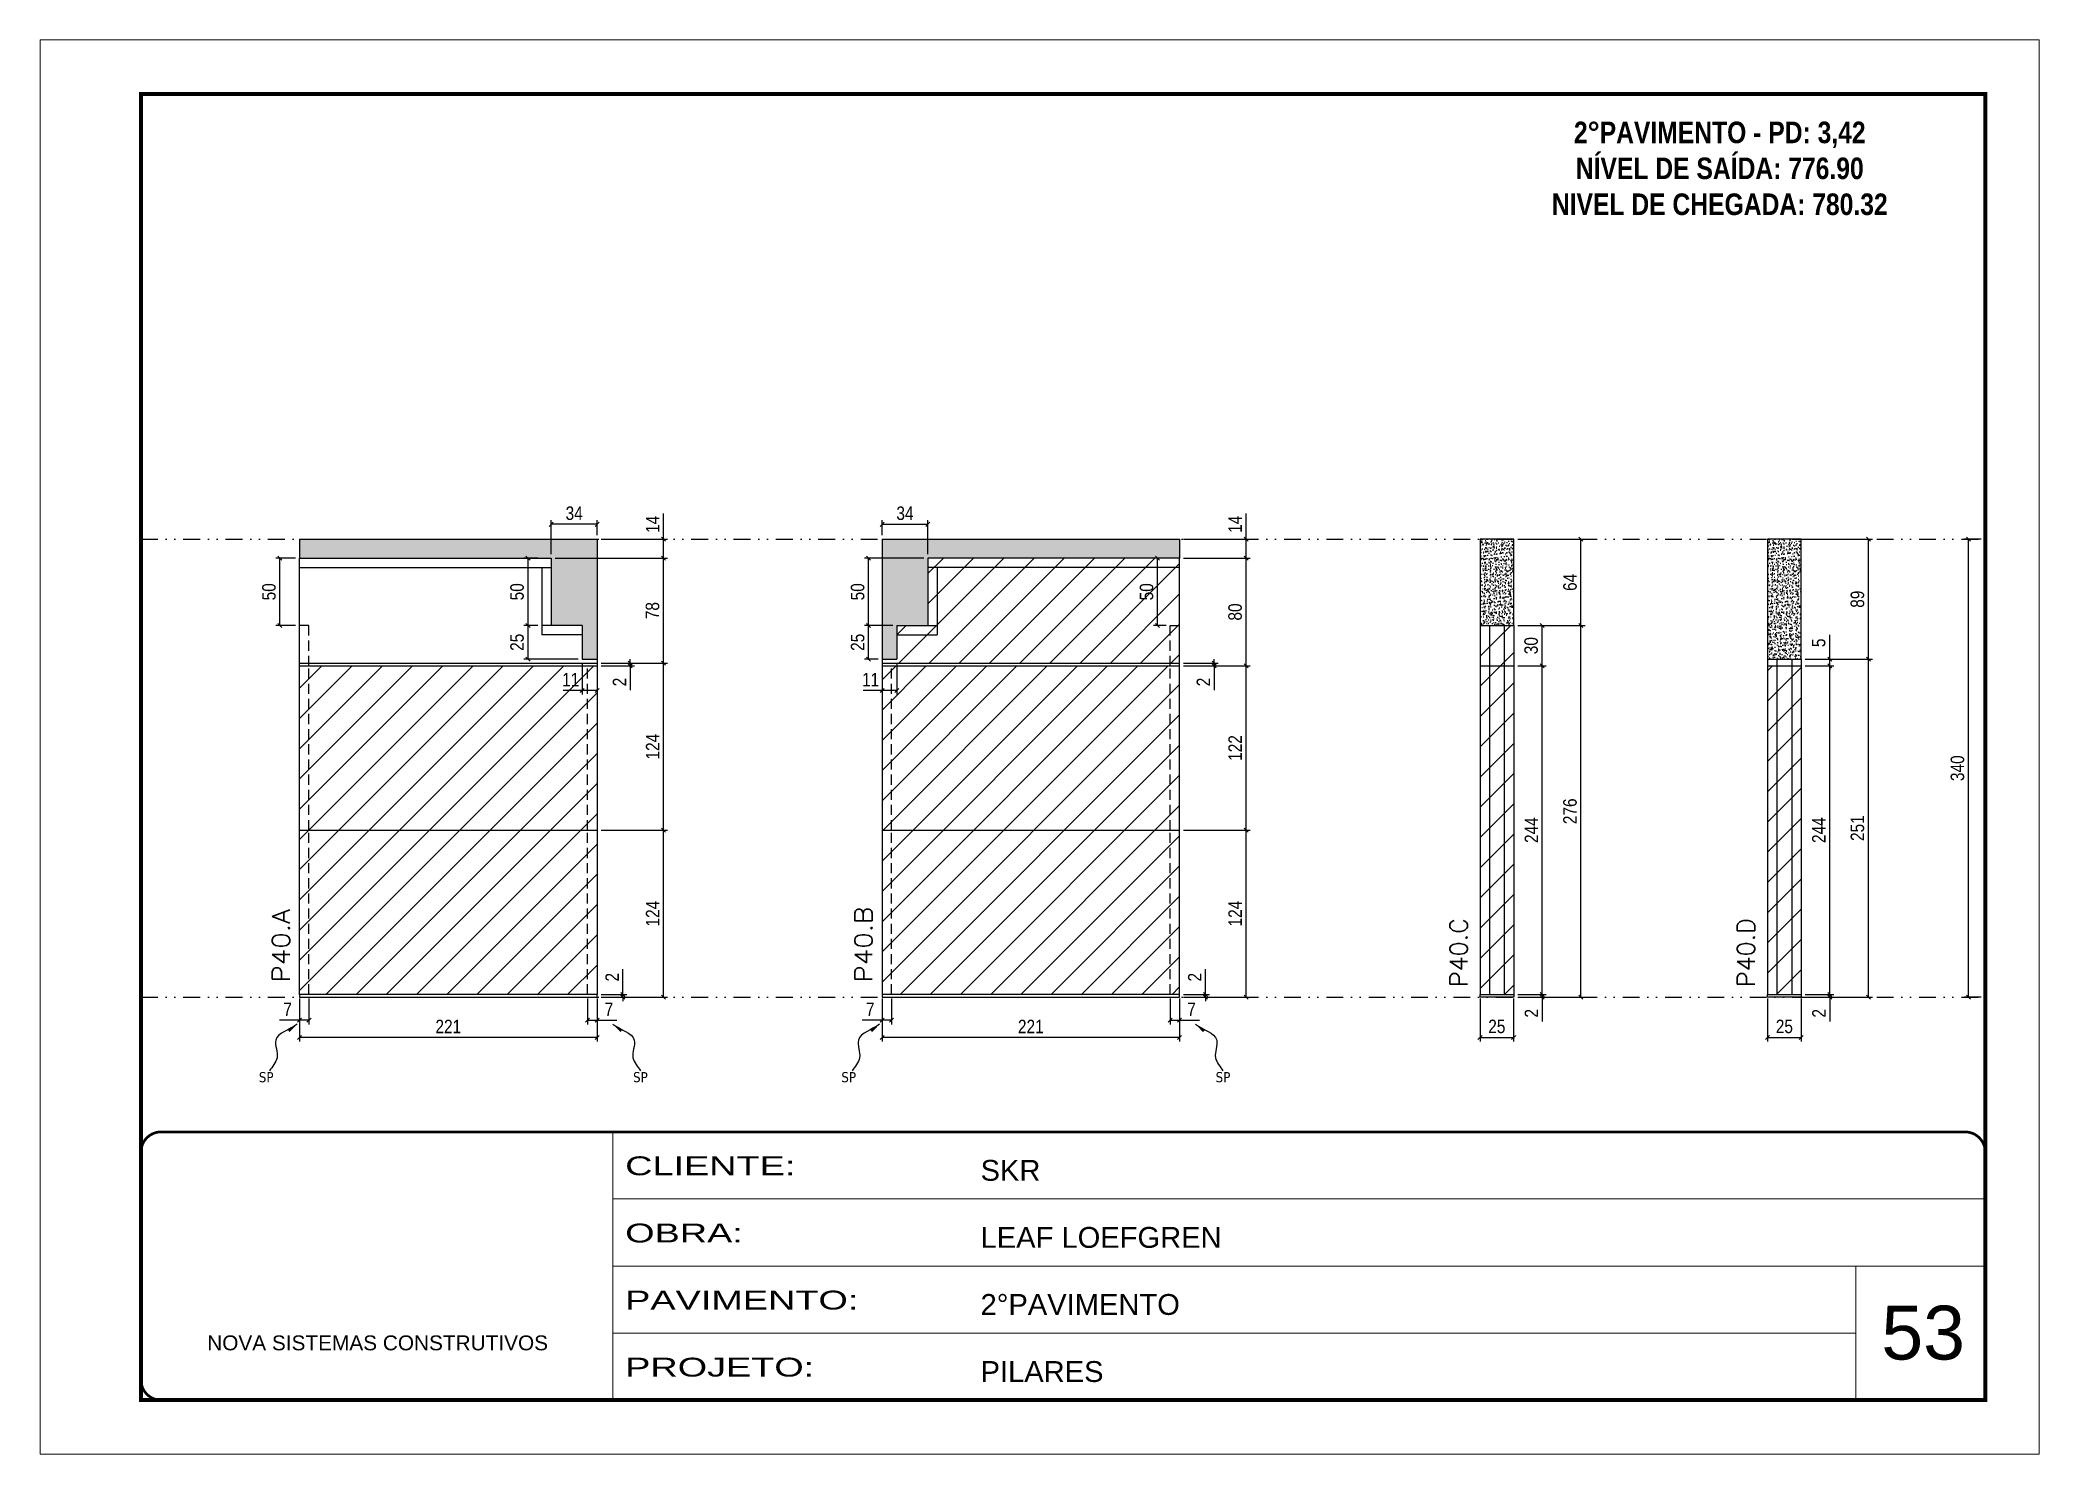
# Model space of a CAD drawing. Extents: x 14400 to 27878, y -21631 to 6985.
# Drawn here: x 14413 to 15898, y -8997 to -7947 of the extents above; entities that cross this region are included whole.
import ezdxf

# ---------------------------------------------------------------- set-up
doc = ezdxf.new("R2010")
doc.units = 0
for name, pattern in [('CONTINUO', [0]), ('DASHED', [0.75, 0.5, -0.25]), ('DIVIDE2', [0.625, 0.25, -0.125, 0, -0.125, 0, -0.125]), ('HIDDEN', [0.375, 0.25, -0.125])]:
    doc.linetypes.add(name, pattern=pattern)
for name, color, linetype, lineweight in [('CARIMBO', 255, 'Continuous', 9), ('Folhas', 255, 'Continuous', 9), ('Hachura', 251, 'Continuous', 9), ('SARRAFO DE PRESSAO', 251, 'DASHED', 9), ('Texto Seção', 7, 'Continuous', 15)]:
    doc.layers.add(name, color=color, linetype=linetype, lineweight=lineweight)
for name, color, linetype in [('COTA', 241, 'Continuous'), ('NOMENCLATURA', 7, 'Continuous'), ('Nível', 160, 'Continuous'), ('Painéis', 200, 'Continuous'), ('SARR_2.2x7', 40, 'Continuous'), ('Sarrafo de Pressão', 42, 'HIDDEN'), ('texto', 7, 'Continuous')]:
    doc.layers.add(name, color=color, linetype=linetype)
doc.styles.add('ARIAL', font='arial.ttf')
doc.styles.add('COTA TECNICA', font='techl___.ttf', dxfattribs={"height": 10})
doc.styles.add('COTA TECNICA-50', font='techl___.ttf', dxfattribs={"height": 10})
doc.styles.add('REGUA-120', font='ROMANS.shx', dxfattribs={"height": 15})
doc.styles.add('ROMANC', font='techb___.ttf', dxfattribs={"height": 2.5})
doc.styles.get("Standard").update_dxf_attribs({"font": 'arial.ttf'})
doc.styles.add('Tecnologia', font='')
doc.styles.get('Tecnologia').set_extended_font_data('Forgotten Futurist')
doc.dimstyles.new('COTA PAINEL-50', dxfattribs={"dimtxt": 10, "dimasz": 3, "dimexe": 3, "dimexo": 3, "dimgap": 3, "dimtad": 1, "dimdec": 1, "dimzin": 12, "dimdsep": 46, "dimtxsty": 'COTA TECNICA-50', "dimblk1": 'OBLIQUE', "dimblk2": 'OBLIQUE', "dimsah": 1, "dimcen": 0.9, "dimclrd": 4, "dimclre": 4, "dimclrt": 240, "dimadec": 1, "dimazin": 3, "dimtfac": 1, "dimtdec": 1, "dimtmove": 0, "dimatfit": 3, "dimfxl": 1, "dimtolj": 1, "dimtzin": 12, "dimarcsym": 0})
doc.dimstyles.new('PAINEL', dxfattribs={"dimtxt": 10, "dimasz": 3, "dimexe": 3, "dimexo": 3, "dimgap": 3, "dimtad": 1, "dimdec": 1, "dimzin": 12, "dimdsep": 46, "dimtxsty": 'COTA TECNICA', "dimblk1": 'OBLIQUE', "dimblk2": 'OBLIQUE', "dimsah": 1, "dimcen": 0.9, "dimclrd": 4, "dimclre": 4, "dimclrt": 240, "dimadec": 1, "dimazin": 3, "dimtfac": 1, "dimtdec": 1, "dimtmove": 0, "dimatfit": 3, "dimfxl": 1, "dimtolj": 1, "dimtzin": 12, "dimarcsym": 0})
doc.dimstyles.get("Standard").update_dxf_attribs({"dimtxt": 0.18, "dimasz": 0.18, "dimexe": 0.18, "dimexo": 0.0625, "dimgap": 0.09, "dimtad": 0, "dimtih": 1, "dimtoh": 1, "dimdec": 4, "dimzin": 0, "dimdsep": 46, "dimtxsty": 'Standard', "dimcen": 0.09, "dimadec": 0, "dimazin": 0, "dimtfac": 1, "dimtdec": 4, "dimtofl": 0, "dimtmove": 0, "dimatfit": 3, "dimfxl": 1, "dimtolj": 1, "dimtzin": 0, "dimarcsym": 0})

msp = doc.modelspace()

# ---------------------------------------------------------------- texts
at = {"layer": 'CARIMBO', "style": 'ARIAL'}
msp.add_text('53', height=40, dxfattribs=at).set_placement((15781.33, -8926.61))
at = {"layer": 'NOMENCLATURA', "color": 2, "insert": (15661.31, -7980.69), "char_height": 16, "attachment_point": 2, "style": 'ROMANC'}
msp.add_mtext_dynamic_manual_height_columns('\\P2°PAVIMENTO - PD: 3,42\\PNÍVEL DE SAÍDA: 776.90\\PNIVEL DE CHEGADA: 780.32', width=432.3511, gutter_width=1, heights=[0], dxfattribs=at)
at = {"layer": 'texto', "color": 0, "char_height": 7.5, "attachment_point": 5}
for insert in [(14581.5, -8716.96), (14859.52, -8716.96), (15014.24, -8716.96), (15292.27, -8716.96)]:
    msp.add_mtext('{\\fTahoma|b0|i0|c0|p34;\\C4;SP}', dxfattribs=dict(at, insert=insert))
at = {"layer": 'Texto Seção', "style": 'REGUA-120', "width": 1.1}
for s, p in [('P40.A', (14599.03, -8646.7)), ('P40.B', (15031.77, -8646.7))]:
    msp.add_text(s, height=13, rotation=90, dxfattribs=at).set_placement(p)
at = {"layer": 'Texto Seção', "char_height": 13, "width": 370.6998, "attachment_point": 7, "rotation": 90, "style": 'REGUA-120'}
for s, insert in [('P40.C', (15473.8, -8650.05)), ('P40.D', (15687.31, -8650.05))]:
    msp.add_mtext(s, dxfattribs=dict(at, insert=insert))

# ---------------------------------------------------------------- blocks, each defined once
blk = doc.blocks.new('9999999999')
at = {"color": 30, "linetype": 'CONTINUO'}
for p, q in [((98564.6, 34230.2), (98564.6, 34429.4)), ((98564.6, 34379.6), (99584, 34379.6)), ((98564.6, 34329.8), (99488, 34329.8)), ((99584, 34329.8), (99488, 34329.8)), ((99488, 34329.8), (99488, 34230.2)), ((98564.6, 34280), (99488, 34280))]:
    blk.add_line(p, q, dxfattribs=at)
at = {"color": 30, "linetype": 'CONTINUO', "const_width": 2}
blk.add_lwpolyline([(99584, 34230.2), (99584, 34414.4, 0.414214), (99569, 34429.4), (98229, 34429.4, 0.414214), (98214, 34414.4), (98214, 34245.2, 0.414214), (98229, 34230.2), (99584, 34230.2)], format="xyb", dxfattribs=at)
at = {"layer": 'Folhas'}
blk.add_lwpolyline([(98139, 34190.2), (99624, 34190.2), (99624, 35240.2), (98139, 35240.2)], close=True, dxfattribs=at)
at = {"layer": 'Folhas', "color": 30, "const_width": 3}
blk.add_lwpolyline([(98214, 34230.2), (99584, 34230.2), (99584, 35200.2), (98214, 35200.2)], close=True, dxfattribs=at)
at = {"color": 7, "linetype": 'Continuous', "ltscale": 5, "style": 'ARIAL'}
for s, height, p in [('SKR', 15.48, (98837.7, 34393.1)), ('LEAF LOEFGREN', 15.483, (98837.7, 34343.3)), ('2°PAVIMENTO', 15.483, (98837.7, 34293.5)), ('NOVA SISTEMAS CONSTRUTIVOS', 11.059, (98263.2, 34267.2)), ('PILARES', 15.48, (98837.7, 34243.7))]:
    blk.add_text(s, height=height, dxfattribs=at).set_placement(p)
at = {"layer": 'Folhas', "color": 7, "style": 'Tecnologia', "width": 1.5}
for s, p in [('CLIENTE:', (98573.7, 34397.2)), ('OBRA:', (98573.7, 34347.3)), ('PAVIMENTO:', (98573.7, 34297.5)), ('PROJETO:', (98573.7, 34247.7))]:
    blk.add_text(s, height=14, dxfattribs=at).set_placement(p)
blk = doc.blocks.new('_Oblique')
at = {"color": 0, "linetype": 'ByBlock', "lineweight": -2}
blk.add_line((-0.5, -0.5), (0.5, 0.5), dxfattribs=at)
blk = doc.blocks.new('*D2169')
at = {"layer": 'COTA', "color": 4, "lineweight": -2, "transparency": 16777216}
for p, q in [((15855.5, -8317.5), (15843.1, -8317.5)), ((15846.1, -8657.5), (15846.1, -8317.5)), ((15855.5, -8657.5), (15843.1, -8657.5))]:
    blk.add_line(p, q, dxfattribs=at)
at = {"layer": 'Defpoints', "color": 0, "transparency": 16777216}
for p in [(15846.1, -8317.5), (15858.5, -8317.5), (15858.5, -8657.5)]:
    blk.add_point(p, dxfattribs=at)
at = {"layer": 'COTA', "color": 4, "lineweight": -2, "transparency": 16777216, "xscale": 3, "yscale": 3, "zscale": 3}
for p, rotation in [((15846.1, -8317.5), 90), ((15846.1, -8657.5), 270)]:
    blk.add_blockref('_Oblique', p, dxfattribs=dict(at, rotation=rotation))
at = {"layer": 'COTA', "color": 240, "transparency": 16777216, "insert": (15837.9, -8487.5), "char_height": 10, "attachment_point": 5, "rotation": 90, "style": 'COTA TECNICA'}
blk.add_mtext('\\A1;340', dxfattribs=at)
blk = doc.blocks.new('*D2170')
at = {"layer": 'COTA', "color": 4, "lineweight": -2, "transparency": 16777216}
for p, q in [((15039, -8658.5), (15039, -8690.4)), ((15260, -8658.5), (15260, -8690.4)), ((15260, -8687.4), (15039, -8687.4))]:
    blk.add_line(p, q, dxfattribs=at)
at = {"layer": 'Defpoints', "color": 0, "transparency": 16777216}
for p in [(15039, -8655.5), (15260, -8655.5), (15039, -8687.4)]:
    blk.add_point(p, dxfattribs=at)
at = {"layer": 'COTA', "color": 4, "lineweight": -2, "transparency": 16777216, "xscale": 3, "yscale": 3, "zscale": 3, "rotation": 180}
blk.add_blockref('_Oblique', (15039, -8687.4), dxfattribs=at)
at = {"layer": 'COTA', "color": 4, "lineweight": -2, "transparency": 16777216, "xscale": 3, "yscale": 3, "zscale": 3}
blk.add_blockref('_Oblique', (15260, -8687.4), dxfattribs=at)
at = {"layer": 'COTA', "color": 240, "transparency": 16777216, "insert": (15149.5, -8679.3), "char_height": 10, "attachment_point": 5, "style": 'COTA TECNICA'}
blk.add_mtext('\\A1;221', dxfattribs=at)
blk = doc.blocks.new('*D2171')
at = {"layer": 'COTA', "color": 4, "lineweight": -2, "transparency": 16777216}
for p, q in [((15253, -8658.5), (15253, -8677.7)), ((15260, -8660.5), (15260, -8677.7)), ((15253, -8674.7), (15260, -8674.7)), ((15260, -8674.7), (15274.8, -8674.7))]:
    blk.add_line(p, q, dxfattribs=at)
at = {"layer": 'Defpoints', "color": 0, "transparency": 16777216}
for p in [(15253, -8655.5), (15260, -8657.5), (15260, -8674.7)]:
    blk.add_point(p, dxfattribs=at)
at = {"layer": 'COTA', "color": 4, "lineweight": -2, "transparency": 16777216, "xscale": 3, "yscale": 3, "zscale": 3, "rotation": 180}
blk.add_blockref('_Oblique', (15253, -8674.7), dxfattribs=at)
at = {"layer": 'COTA', "color": 4, "lineweight": -2, "transparency": 16777216, "xscale": 3, "yscale": 3, "zscale": 3}
blk.add_blockref('_Oblique', (15260, -8674.7), dxfattribs=at)
at = {"layer": 'COTA', "color": 240, "transparency": 16777216, "insert": (15268.9, -8666.6), "char_height": 10, "attachment_point": 5, "style": 'COTA TECNICA-50'}
blk.add_mtext('\\A1;7', dxfattribs=at)
blk = doc.blocks.new('*D2172')
at = {"layer": 'COTA', "color": 4, "lineweight": -2, "transparency": 16777216}
for p, q in [((15039, -8660.5), (15039, -8677.7)), ((15046, -8658.5), (15046, -8677.7)), ((15039, -8674.7), (15024.3, -8674.7)), ((15046, -8674.7), (15039, -8674.7))]:
    blk.add_line(p, q, dxfattribs=at)
at = {"layer": 'Defpoints', "color": 0, "transparency": 16777216}
for p in [(15039, -8657.5), (15046, -8655.5), (15039, -8674.7)]:
    blk.add_point(p, dxfattribs=at)
at = {"layer": 'COTA', "color": 4, "lineweight": -2, "transparency": 16777216, "xscale": 3, "yscale": 3, "zscale": 3, "rotation": 180}
blk.add_blockref('_Oblique', (15039, -8674.7), dxfattribs=at)
at = {"layer": 'COTA', "color": 4, "lineweight": -2, "transparency": 16777216, "xscale": 3, "yscale": 3, "zscale": 3}
blk.add_blockref('_Oblique', (15046, -8674.7), dxfattribs=at)
at = {"layer": 'COTA', "color": 240, "transparency": 16777216, "insert": (15030.2, -8666.6), "char_height": 10, "attachment_point": 5, "style": 'COTA TECNICA-50'}
blk.add_mtext('\\A1;7', dxfattribs=at)
blk = doc.blocks.new('*D2173')
at = {"layer": 'COTA', "color": 4, "lineweight": -2, "transparency": 16777216}
for p, q in [((15279.3, -8655.5), (15279.3, -8636.7)), ((15263, -8655.5), (15282.3, -8655.5)), ((15263, -8657.5), (15282.3, -8657.5)), ((15279.3, -8657.5), (15279.3, -8655.5)), ((15279.3, -8657.5), (15279.3, -8660.5))]:
    blk.add_line(p, q, dxfattribs=at)
at = {"layer": 'Defpoints', "color": 0, "transparency": 16777216}
for p in [(15260, -8655.5), (15260, -8657.5), (15279.3, -8657.5)]:
    blk.add_point(p, dxfattribs=at)
at = {"layer": 'COTA', "color": 4, "lineweight": -2, "transparency": 16777216, "xscale": 3, "yscale": 3, "zscale": 3}
for p, rotation in [((15279.3, -8655.5), 270), ((15279.3, -8657.5), 90)]:
    blk.add_blockref('_Oblique', p, dxfattribs=dict(at, rotation=rotation))
at = {"layer": 'COTA', "color": 240, "transparency": 16777216, "insert": (15271.3, -8642.7), "char_height": 10, "attachment_point": 5, "rotation": 90, "style": 'COTA TECNICA-50'}
blk.add_mtext('\\A1;2', dxfattribs=at)
blk = doc.blocks.new('*D2174')
at = {"layer": 'COTA', "color": 4, "linetype": 'ByBlock', "lineweight": -2, "transparency": 16777216}
for p, q in [((15263, -8533.5), (15312.4, -8533.5)), ((15309.4, -8657.5), (15309.4, -8533.5)), ((15263, -8657.5), (15312.4, -8657.5))]:
    blk.add_line(p, q, dxfattribs=at)
at = {"layer": 'Defpoints', "color": 0, "linetype": 'ByBlock', "transparency": 16777216}
for p in [(15260, -8533.5), (15309.4, -8533.5), (15260, -8657.5)]:
    blk.add_point(p, dxfattribs=at)
at = {"layer": 'COTA', "color": 4, "linetype": 'ByBlock', "lineweight": -2, "transparency": 16777216, "xscale": 3, "yscale": 3, "zscale": 3}
for p, rotation in [((15309.4, -8533.5), 90), ((15309.4, -8657.5), 270)]:
    blk.add_blockref('_Oblique', p, dxfattribs=dict(at, rotation=rotation))
at = {"layer": 'COTA', "color": 240, "linetype": 'ByBlock', "transparency": 16777216, "insert": (15301.3, -8595.5), "char_height": 10, "attachment_point": 5, "rotation": 90, "style": 'COTA TECNICA'}
blk.add_mtext('\\A1;124', dxfattribs=at)
blk = doc.blocks.new('*D2175')
at = {"layer": 'COTA', "color": 4, "linetype": 'ByBlock', "lineweight": -2, "transparency": 16777216}
for p, q in [((15263, -8533.5), (15312.4, -8533.5)), ((15309.4, -8657.5), (15309.4, -8533.5)), ((15263, -8657.5), (15312.4, -8657.5))]:
    blk.add_line(p, q, dxfattribs=at)
at = {"layer": 'Defpoints', "color": 0, "linetype": 'ByBlock', "transparency": 16777216}
for p in [(15260, -8533.5), (15309.4, -8533.5), (15260, -8657.5)]:
    blk.add_point(p, dxfattribs=at)
at = {"layer": 'COTA', "color": 4, "linetype": 'ByBlock', "lineweight": -2, "transparency": 16777216, "xscale": 3, "yscale": 3, "zscale": 3}
for p, rotation in [((15309.4, -8533.5), 90), ((15309.4, -8657.5), 270)]:
    blk.add_blockref('_Oblique', p, dxfattribs=dict(at, rotation=rotation))
at = {"layer": 'COTA', "color": 240, "linetype": 'ByBlock', "transparency": 16777216, "insert": (15301.3, -8595.5), "char_height": 10, "attachment_point": 5, "rotation": 90, "style": 'COTA TECNICA'}
blk.add_mtext('\\A1;124', dxfattribs=at)
blk = doc.blocks.new('*D2176')
at = {"layer": 'COTA', "color": 4, "lineweight": -2, "transparency": 16777216}
for p, q in [((15263, -8411.5), (15312.4, -8411.5)), ((15309.4, -8533.5), (15309.4, -8411.5)), ((15263, -8533.5), (15312.4, -8533.5))]:
    blk.add_line(p, q, dxfattribs=at)
at = {"layer": 'Defpoints', "color": 0, "transparency": 16777216}
for p in [(15260, -8411.5), (15309.4, -8411.5), (15260, -8533.5)]:
    blk.add_point(p, dxfattribs=at)
at = {"layer": 'COTA', "color": 4, "lineweight": -2, "transparency": 16777216, "xscale": 3, "yscale": 3, "zscale": 3}
for p, rotation in [((15309.4, -8411.5), 90), ((15309.4, -8533.5), 270)]:
    blk.add_blockref('_Oblique', p, dxfattribs=dict(at, rotation=rotation))
at = {"layer": 'COTA', "color": 240, "transparency": 16777216, "insert": (15301.3, -8472.5), "char_height": 10, "attachment_point": 5, "rotation": 90, "style": 'COTA TECNICA'}
blk.add_mtext('\\A1;122', dxfattribs=at)
blk = doc.blocks.new('*D2177')
at = {"layer": 'COTA', "color": 4, "lineweight": -2, "transparency": 16777216}
for p, q in [((15039, -8314.5), (15039, -8303.4)), ((15039, -8306.4), (15073, -8306.4)), ((15073, -8328.5), (15073, -8303.4))]:
    blk.add_line(p, q, dxfattribs=at)
at = {"layer": 'Defpoints', "color": 0, "transparency": 16777216}
for p in [(15073, -8306.4), (15039, -8317.5), (15073, -8331.5)]:
    blk.add_point(p, dxfattribs=at)
at = {"layer": 'COTA', "color": 4, "lineweight": -2, "transparency": 16777216, "xscale": 3, "yscale": 3, "zscale": 3, "rotation": 180}
blk.add_blockref('_Oblique', (15039, -8306.4), dxfattribs=at)
at = {"layer": 'COTA', "color": 4, "lineweight": -2, "transparency": 16777216, "xscale": 3, "yscale": 3, "zscale": 3}
blk.add_blockref('_Oblique', (15073, -8306.4), dxfattribs=at)
at = {"layer": 'COTA', "color": 240, "transparency": 16777216, "insert": (15056, -8298.2), "char_height": 10, "attachment_point": 5, "style": 'COTA TECNICA'}
blk.add_mtext('\\A1;34', dxfattribs=at)
blk = doc.blocks.new('*D2178')
at = {"layer": 'COTA', "color": 4, "lineweight": -2, "transparency": 16777216}
for p, q in [((15263, -8331.5), (15312.4, -8331.5)), ((15309.4, -8411.5), (15309.4, -8331.5)), ((15263, -8411.5), (15312.4, -8411.5))]:
    blk.add_line(p, q, dxfattribs=at)
at = {"layer": 'Defpoints', "color": 0, "transparency": 16777216}
for p in [(15260, -8331.5), (15309.4, -8331.5), (15260, -8411.5)]:
    blk.add_point(p, dxfattribs=at)
at = {"layer": 'COTA', "color": 4, "lineweight": -2, "transparency": 16777216, "xscale": 3, "yscale": 3, "zscale": 3}
for p, rotation in [((15309.4, -8331.5), 90), ((15309.4, -8411.5), 270)]:
    blk.add_blockref('_Oblique', p, dxfattribs=dict(at, rotation=rotation))
at = {"layer": 'COTA', "color": 240, "transparency": 16777216, "insert": (15301.3, -8371.5), "char_height": 10, "attachment_point": 5, "rotation": 90, "style": 'COTA TECNICA'}
blk.add_mtext('\\A1;80', dxfattribs=at)
blk = doc.blocks.new('*D2179')
at = {"layer": 'COTA', "color": 4, "lineweight": -2, "transparency": 16777216}
for p, q in [((15309.4, -8317.5), (15309.4, -8298.3)), ((15263, -8317.5), (15312.4, -8317.5)), ((15309.4, -8331.5), (15309.4, -8317.5)), ((15263, -8331.5), (15312.4, -8331.5))]:
    blk.add_line(p, q, dxfattribs=at)
at = {"layer": 'Defpoints', "color": 0, "transparency": 16777216}
for p in [(15260, -8317.5), (15309.4, -8317.5), (15260, -8331.5)]:
    blk.add_point(p, dxfattribs=at)
at = {"layer": 'COTA', "color": 4, "lineweight": -2, "transparency": 16777216, "xscale": 3, "yscale": 3, "zscale": 3}
for p, rotation in [((15309.4, -8317.5), 90), ((15309.4, -8331.5), 270)]:
    blk.add_blockref('_Oblique', p, dxfattribs=dict(at, rotation=rotation))
at = {"layer": 'COTA', "color": 240, "transparency": 16777216, "insert": (15301.3, -8306.4), "char_height": 10, "attachment_point": 5, "rotation": 90, "style": 'COTA TECNICA'}
blk.add_mtext('\\A1;14', dxfattribs=at)
blk = doc.blocks.new('*D2180')
at = {"layer": 'COTA', "color": 4, "lineweight": -2, "transparency": 16777216}
for p, q in [((15070, -8331.5), (15026, -8331.5)), ((15029, -8381.5), (15029, -8331.5)), ((15036, -8381.5), (15026, -8381.5))]:
    blk.add_line(p, q, dxfattribs=at)
at = {"layer": 'Defpoints', "color": 0, "transparency": 16777216}
for p in [(15029, -8331.5), (15073, -8331.5), (15039, -8381.5)]:
    blk.add_point(p, dxfattribs=at)
at = {"layer": 'COTA', "color": 4, "lineweight": -2, "transparency": 16777216, "xscale": 3, "yscale": 3, "zscale": 3}
for p, rotation in [((15029, -8331.5), 90), ((15029, -8381.5), 270)]:
    blk.add_blockref('_Oblique', p, dxfattribs=dict(at, rotation=rotation))
at = {"layer": 'COTA', "color": 240, "transparency": 16777216, "insert": (15020.9, -8356.5), "char_height": 10, "attachment_point": 5, "rotation": 90, "style": 'COTA TECNICA'}
blk.add_mtext('\\A1;50', dxfattribs=at)
blk = doc.blocks.new('*D2181')
at = {"layer": 'COTA', "color": 4, "lineweight": -2, "transparency": 16777216}
for p, q in [((15250, -8331.5), (15240.6, -8331.5)), ((15243.6, -8381.5), (15243.6, -8331.5)), ((15250, -8381.5), (15240.6, -8381.5))]:
    blk.add_line(p, q, dxfattribs=at)
at = {"layer": 'Defpoints', "color": 0, "transparency": 16777216}
for p in [(15243.6, -8331.5), (15253, -8331.5), (15253, -8381.5)]:
    blk.add_point(p, dxfattribs=at)
at = {"layer": 'COTA', "color": 4, "lineweight": -2, "transparency": 16777216, "xscale": 3, "yscale": 3, "zscale": 3}
for p, rotation in [((15243.6, -8331.5), 90), ((15243.6, -8381.5), 270)]:
    blk.add_blockref('_Oblique', p, dxfattribs=dict(at, rotation=rotation))
at = {"layer": 'COTA', "color": 240, "transparency": 16777216, "insert": (15235.5, -8356.5), "char_height": 10, "attachment_point": 5, "rotation": 90, "style": 'COTA TECNICA'}
blk.add_mtext('\\A1;50', dxfattribs=at)
blk = doc.blocks.new('*D2182')
at = {"layer": 'COTA', "color": 4, "lineweight": -2, "transparency": 16777216}
for p, q in [((15483.2, -8658.5), (15483.2, -8690.4)), ((15508.2, -8658.5), (15508.2, -8690.4)), ((15483.2, -8687.4), (15508.2, -8687.4))]:
    blk.add_line(p, q, dxfattribs=at)
at = {"layer": 'Defpoints', "color": 0, "transparency": 16777216}
for p in [(15483.2, -8655.5), (15508.2, -8655.5), (15508.2, -8687.4)]:
    blk.add_point(p, dxfattribs=at)
at = {"layer": 'COTA', "color": 4, "lineweight": -2, "transparency": 16777216, "xscale": 3, "yscale": 3, "zscale": 3, "rotation": 180}
blk.add_blockref('_Oblique', (15483.2, -8687.4), dxfattribs=at)
at = {"layer": 'COTA', "color": 4, "lineweight": -2, "transparency": 16777216, "xscale": 3, "yscale": 3, "zscale": 3}
blk.add_blockref('_Oblique', (15508.2, -8687.4), dxfattribs=at)
at = {"layer": 'COTA', "color": 240, "transparency": 16777216, "insert": (15495.7, -8679.3), "char_height": 10, "attachment_point": 5, "style": 'COTA TECNICA'}
blk.add_mtext('\\A1;25', dxfattribs=at)
blk = doc.blocks.new('*D2183')
at = {"layer": 'COTA', "color": 4, "lineweight": -2, "transparency": 16777216}
for p, q in [((15511.2, -8655.5), (15532.4, -8655.5)), ((15511.2, -8657.5), (15532.4, -8657.5)), ((15529.4, -8655.5), (15529.4, -8652.5)), ((15529.4, -8655.5), (15529.4, -8657.5)), ((15529.4, -8657.5), (15529.4, -8675.6))]:
    blk.add_line(p, q, dxfattribs=at)
at = {"layer": 'Defpoints', "color": 0, "transparency": 16777216}
for p in [(15508.2, -8655.5), (15508.2, -8657.5), (15529.4, -8655.5)]:
    blk.add_point(p, dxfattribs=at)
at = {"layer": 'COTA', "color": 4, "lineweight": -2, "transparency": 16777216, "xscale": 3, "yscale": 3, "zscale": 3}
for p, rotation in [((15529.4, -8655.5), 270), ((15529.4, -8657.5), 90)]:
    blk.add_blockref('_Oblique', p, dxfattribs=dict(at, rotation=rotation))
at = {"layer": 'COTA', "color": 240, "transparency": 16777216, "insert": (15521.4, -8669.5), "char_height": 10, "attachment_point": 5, "rotation": 90, "style": 'COTA TECNICA-50'}
blk.add_mtext('\\A1;2', dxfattribs=at)
blk = doc.blocks.new('*D2184')
at = {"layer": 'COTA', "color": 4, "lineweight": -2, "transparency": 16777216}
for p, q in [((15511.2, -8381.5), (15561.2, -8381.5)), ((15558.2, -8657.5), (15558.2, -8381.5)), ((15511.2, -8657.5), (15561.2, -8657.5))]:
    blk.add_line(p, q, dxfattribs=at)
at = {"layer": 'Defpoints', "color": 0, "transparency": 16777216}
for p in [(15508.2, -8381.5), (15558.2, -8381.5), (15508.2, -8657.5)]:
    blk.add_point(p, dxfattribs=at)
at = {"layer": 'COTA', "color": 4, "lineweight": -2, "transparency": 16777216, "xscale": 3, "yscale": 3, "zscale": 3}
for p, rotation in [((15558.2, -8381.5), 90), ((15558.2, -8657.5), 270)]:
    blk.add_blockref('_Oblique', p, dxfattribs=dict(at, rotation=rotation))
at = {"layer": 'COTA', "color": 240, "transparency": 16777216, "insert": (15550.1, -8519.5), "char_height": 10, "attachment_point": 5, "rotation": 90, "style": 'COTA TECNICA-50'}
blk.add_mtext('\\A1;276', dxfattribs=at)
blk = doc.blocks.new('*D2185')
at = {"layer": 'COTA', "color": 4, "lineweight": -2, "transparency": 16777216}
for p, q in [((15511.2, -8317.5), (15561.2, -8317.5)), ((15558.2, -8381.5), (15558.2, -8317.5)), ((15511.2, -8381.5), (15561.2, -8381.5))]:
    blk.add_line(p, q, dxfattribs=at)
at = {"layer": 'Defpoints', "color": 0, "transparency": 16777216}
for p in [(15508.2, -8317.5), (15558.2, -8317.5), (15508.2, -8381.5)]:
    blk.add_point(p, dxfattribs=at)
at = {"layer": 'COTA', "color": 4, "lineweight": -2, "transparency": 16777216, "xscale": 3, "yscale": 3, "zscale": 3}
for p, rotation in [((15558.2, -8317.5), 90), ((15558.2, -8381.5), 270)]:
    blk.add_blockref('_Oblique', p, dxfattribs=dict(at, rotation=rotation))
at = {"layer": 'COTA', "color": 240, "transparency": 16777216, "insert": (15550.1, -8349.5), "char_height": 10, "attachment_point": 5, "rotation": 90, "style": 'COTA TECNICA'}
blk.add_mtext('\\A1;64', dxfattribs=at)
blk = doc.blocks.new('*D2186')
at = {"layer": 'COTA', "color": 4, "lineweight": -2, "transparency": 16777216}
for p, q in [((15511.2, -8411.5), (15532.4, -8411.5)), ((15529.4, -8655.5), (15529.4, -8411.5)), ((15511.2, -8655.5), (15532.4, -8655.5))]:
    blk.add_line(p, q, dxfattribs=at)
at = {"layer": 'Defpoints', "color": 0, "transparency": 16777216}
for p in [(15508.2, -8411.5), (15529.4, -8411.5), (15508.2, -8655.5)]:
    blk.add_point(p, dxfattribs=at)
at = {"layer": 'COTA', "color": 4, "lineweight": -2, "transparency": 16777216, "xscale": 3, "yscale": 3, "zscale": 3}
for p, rotation in [((15529.4, -8411.5), 90), ((15529.4, -8655.5), 270)]:
    blk.add_blockref('_Oblique', p, dxfattribs=dict(at, rotation=rotation))
at = {"layer": 'COTA', "color": 240, "transparency": 16777216, "insert": (15521.4, -8533.5), "char_height": 10, "attachment_point": 5, "rotation": 90, "style": 'COTA TECNICA'}
blk.add_mtext('\\A1;244', dxfattribs=at)
blk = doc.blocks.new('*D2187')
at = {"layer": 'COTA', "color": 4, "lineweight": -2, "transparency": 16777216}
for p, q in [((15511.2, -8381.5), (15532.4, -8381.5)), ((15529.4, -8411.5), (15529.4, -8381.5)), ((15511.2, -8411.5), (15532.4, -8411.5))]:
    blk.add_line(p, q, dxfattribs=at)
at = {"layer": 'Defpoints', "color": 0, "transparency": 16777216}
for p in [(15508.2, -8381.5), (15529.4, -8381.5), (15508.2, -8411.5)]:
    blk.add_point(p, dxfattribs=at)
at = {"layer": 'COTA', "color": 4, "lineweight": -2, "transparency": 16777216, "xscale": 3, "yscale": 3, "zscale": 3}
for p, rotation in [((15529.4, -8381.5), 90), ((15529.4, -8411.5), 270)]:
    blk.add_blockref('_Oblique', p, dxfattribs=dict(at, rotation=rotation))
at = {"layer": 'COTA', "color": 240, "transparency": 16777216, "insert": (15521.2, -8396.5), "char_height": 10, "attachment_point": 5, "rotation": 90, "style": 'COTA TECNICA'}
blk.add_mtext('\\A1;30', dxfattribs=at)
blk = doc.blocks.new('*D2188')
at = {"layer": 'COTA', "color": 4, "lineweight": -2, "transparency": 16777216}
for p, q in [((15696.8, -8658.5), (15696.8, -8690.4)), ((15721.8, -8658.5), (15721.8, -8690.4)), ((15696.8, -8687.4), (15721.8, -8687.4))]:
    blk.add_line(p, q, dxfattribs=at)
at = {"layer": 'Defpoints', "color": 0, "transparency": 16777216}
for p in [(15696.8, -8655.5), (15721.8, -8655.5), (15721.8, -8687.4)]:
    blk.add_point(p, dxfattribs=at)
at = {"layer": 'COTA', "color": 4, "lineweight": -2, "transparency": 16777216, "xscale": 3, "yscale": 3, "zscale": 3, "rotation": 180}
blk.add_blockref('_Oblique', (15696.8, -8687.4), dxfattribs=at)
at = {"layer": 'COTA', "color": 4, "lineweight": -2, "transparency": 16777216, "xscale": 3, "yscale": 3, "zscale": 3}
blk.add_blockref('_Oblique', (15721.8, -8687.4), dxfattribs=at)
at = {"layer": 'COTA', "color": 240, "transparency": 16777216, "insert": (15709.3, -8679.3), "char_height": 10, "attachment_point": 5, "style": 'COTA TECNICA'}
blk.add_mtext('\\A1;25', dxfattribs=at)
blk = doc.blocks.new('*D2189')
at = {"layer": 'COTA', "color": 4, "lineweight": -2, "transparency": 16777216}
for p, q in [((15724.8, -8655.5), (15746, -8655.5)), ((15724.8, -8657.5), (15746, -8657.5)), ((15743, -8655.5), (15743, -8652.5)), ((15743, -8655.5), (15743, -8657.5)), ((15743, -8657.5), (15743, -8675.6))]:
    blk.add_line(p, q, dxfattribs=at)
at = {"layer": 'Defpoints', "color": 0, "transparency": 16777216}
for p in [(15721.8, -8655.5), (15721.8, -8657.5), (15743, -8655.5)]:
    blk.add_point(p, dxfattribs=at)
at = {"layer": 'COTA', "color": 4, "lineweight": -2, "transparency": 16777216, "xscale": 3, "yscale": 3, "zscale": 3}
for p, rotation in [((15743, -8655.5), 270), ((15743, -8657.5), 90)]:
    blk.add_blockref('_Oblique', p, dxfattribs=dict(at, rotation=rotation))
at = {"layer": 'COTA', "color": 240, "transparency": 16777216, "insert": (15735, -8669.5), "char_height": 10, "attachment_point": 5, "rotation": 90, "style": 'COTA TECNICA-50'}
blk.add_mtext('\\A1;2', dxfattribs=at)
blk = doc.blocks.new('*D2190')
at = {"layer": 'COTA', "color": 4, "lineweight": -2, "transparency": 16777216}
for p, q in [((15724.8, -8406.5), (15774.8, -8406.5)), ((15771.8, -8657.5), (15771.8, -8406.5)), ((15724.8, -8657.5), (15774.8, -8657.5))]:
    blk.add_line(p, q, dxfattribs=at)
at = {"layer": 'Defpoints', "color": 0, "transparency": 16777216}
for p in [(15721.8, -8406.5), (15771.8, -8406.5), (15721.8, -8657.5)]:
    blk.add_point(p, dxfattribs=at)
at = {"layer": 'COTA', "color": 4, "lineweight": -2, "transparency": 16777216, "xscale": 3, "yscale": 3, "zscale": 3}
for p, rotation in [((15771.8, -8406.5), 90), ((15771.8, -8657.5), 270)]:
    blk.add_blockref('_Oblique', p, dxfattribs=dict(at, rotation=rotation))
at = {"layer": 'COTA', "color": 240, "transparency": 16777216, "insert": (15763.6, -8532), "char_height": 10, "attachment_point": 5, "rotation": 90, "style": 'COTA TECNICA-50'}
blk.add_mtext('\\A1;251', dxfattribs=at)
blk = doc.blocks.new('*D2191')
at = {"layer": 'COTA', "color": 4, "lineweight": -2, "transparency": 16777216}
for p, q in [((15724.8, -8317.5), (15774.8, -8317.5)), ((15771.8, -8406.5), (15771.8, -8317.5)), ((15724.8, -8406.5), (15774.8, -8406.5))]:
    blk.add_line(p, q, dxfattribs=at)
at = {"layer": 'Defpoints', "color": 0, "transparency": 16777216}
for p in [(15721.8, -8317.5), (15771.8, -8317.5), (15721.8, -8406.5)]:
    blk.add_point(p, dxfattribs=at)
at = {"layer": 'COTA', "color": 4, "lineweight": -2, "transparency": 16777216, "xscale": 3, "yscale": 3, "zscale": 3}
for p, rotation in [((15771.8, -8317.5), 90), ((15771.8, -8406.5), 270)]:
    blk.add_blockref('_Oblique', p, dxfattribs=dict(at, rotation=rotation))
at = {"layer": 'COTA', "color": 240, "transparency": 16777216, "insert": (15763.6, -8362), "char_height": 10, "attachment_point": 5, "rotation": 90, "style": 'COTA TECNICA'}
blk.add_mtext('\\A1;89', dxfattribs=at)
blk = doc.blocks.new('*D2193')
at = {"layer": 'COTA', "color": 4, "lineweight": -2, "transparency": 16777216}
for p, q in [((15724.8, -8411.5), (15746, -8411.5)), ((15743, -8655.5), (15743, -8411.5)), ((15724.8, -8655.5), (15746, -8655.5))]:
    blk.add_line(p, q, dxfattribs=at)
at = {"layer": 'Defpoints', "color": 0, "transparency": 16777216}
for p in [(15721.8, -8411.5), (15743, -8411.5), (15721.8, -8655.5)]:
    blk.add_point(p, dxfattribs=at)
at = {"layer": 'COTA', "color": 4, "lineweight": -2, "transparency": 16777216, "xscale": 3, "yscale": 3, "zscale": 3}
for p, rotation in [((15743, -8411.5), 90), ((15743, -8655.5), 270)]:
    blk.add_blockref('_Oblique', p, dxfattribs=dict(at, rotation=rotation))
at = {"layer": 'COTA', "color": 240, "transparency": 16777216, "insert": (15734.9, -8533.5), "char_height": 10, "attachment_point": 5, "rotation": 90, "style": 'COTA TECNICA'}
blk.add_mtext('\\A1;244', dxfattribs=at)
blk = doc.blocks.new('*D2192')
at = {"layer": 'COTA', "color": 4, "lineweight": -2, "transparency": 16777216}
for p, q in [((15743, -8406.5), (15743, -8388.4)), ((15724.8, -8406.5), (15746, -8406.5)), ((15724.8, -8411.5), (15746, -8411.5)), ((15743, -8411.5), (15743, -8406.5)), ((15743, -8411.5), (15743, -8414.5))]:
    blk.add_line(p, q, dxfattribs=at)
at = {"layer": 'Defpoints', "color": 0, "transparency": 16777216}
for p in [(15721.8, -8406.5), (15721.8, -8411.5), (15743, -8406.5)]:
    blk.add_point(p, dxfattribs=at)
at = {"layer": 'COTA', "color": 4, "lineweight": -2, "transparency": 16777216, "xscale": 3, "yscale": 3, "zscale": 3}
for p, rotation in [((15743, -8406.5), 270), ((15743, -8411.5), 90)]:
    blk.add_blockref('_Oblique', p, dxfattribs=dict(at, rotation=rotation))
at = {"layer": 'COTA', "color": 240, "transparency": 16777216, "insert": (15734.8, -8394.4), "char_height": 10, "attachment_point": 5, "rotation": 90, "style": 'COTA TECNICA'}
blk.add_mtext('\\A1;5', dxfattribs=at)
blk = doc.blocks.new('*D2422')
at = {"layer": 'COTA', "color": 4, "lineweight": -2, "transparency": 16777216}
for p, q in [((14606.3, -8658.5), (14606.3, -8690.4)), ((14827.3, -8658.5), (14827.3, -8690.4)), ((14827.3, -8687.4), (14606.3, -8687.4))]:
    blk.add_line(p, q, dxfattribs=at)
at = {"layer": 'Defpoints', "color": 0, "transparency": 16777216}
for p in [(14606.3, -8655.5), (14827.3, -8655.5), (14606.3, -8687.4)]:
    blk.add_point(p, dxfattribs=at)
at = {"layer": 'COTA', "color": 4, "lineweight": -2, "transparency": 16777216, "xscale": 3, "yscale": 3, "zscale": 3, "rotation": 180}
blk.add_blockref('_Oblique', (14606.3, -8687.4), dxfattribs=at)
at = {"layer": 'COTA', "color": 4, "lineweight": -2, "transparency": 16777216, "xscale": 3, "yscale": 3, "zscale": 3}
blk.add_blockref('_Oblique', (14827.3, -8687.4), dxfattribs=at)
at = {"layer": 'COTA', "color": 240, "transparency": 16777216, "insert": (14716.8, -8679.3), "char_height": 10, "attachment_point": 5, "style": 'COTA TECNICA'}
blk.add_mtext('\\A1;221', dxfattribs=at)
blk = doc.blocks.new('*D2423')
at = {"layer": 'COTA', "color": 4, "lineweight": -2, "transparency": 16777216}
for p, q in [((14820.3, -8658.5), (14820.3, -8677.7)), ((14827.3, -8660.5), (14827.3, -8677.7)), ((14820.3, -8674.7), (14827.3, -8674.7)), ((14827.3, -8674.7), (14842, -8674.7))]:
    blk.add_line(p, q, dxfattribs=at)
at = {"layer": 'Defpoints', "color": 0, "transparency": 16777216}
for p in [(14820.3, -8655.5), (14827.3, -8657.5), (14827.3, -8674.7)]:
    blk.add_point(p, dxfattribs=at)
at = {"layer": 'COTA', "color": 4, "lineweight": -2, "transparency": 16777216, "xscale": 3, "yscale": 3, "zscale": 3, "rotation": 180}
blk.add_blockref('_Oblique', (14820.3, -8674.7), dxfattribs=at)
at = {"layer": 'COTA', "color": 4, "lineweight": -2, "transparency": 16777216, "xscale": 3, "yscale": 3, "zscale": 3}
blk.add_blockref('_Oblique', (14827.3, -8674.7), dxfattribs=at)
at = {"layer": 'COTA', "color": 240, "transparency": 16777216, "insert": (14836.1, -8666.6), "char_height": 10, "attachment_point": 5, "style": 'COTA TECNICA-50'}
blk.add_mtext('\\A1;7', dxfattribs=at)
blk = doc.blocks.new('*D2424')
at = {"layer": 'COTA', "color": 4, "lineweight": -2, "transparency": 16777216}
for p, q in [((14606.3, -8660.5), (14606.3, -8677.7)), ((14613.3, -8658.5), (14613.3, -8677.7)), ((14606.3, -8674.7), (14591.5, -8674.7)), ((14613.3, -8674.7), (14606.3, -8674.7))]:
    blk.add_line(p, q, dxfattribs=at)
at = {"layer": 'Defpoints', "color": 0, "transparency": 16777216}
for p in [(14606.3, -8657.5), (14613.3, -8655.5), (14606.3, -8674.7)]:
    blk.add_point(p, dxfattribs=at)
at = {"layer": 'COTA', "color": 4, "lineweight": -2, "transparency": 16777216, "xscale": 3, "yscale": 3, "zscale": 3, "rotation": 180}
blk.add_blockref('_Oblique', (14606.3, -8674.7), dxfattribs=at)
at = {"layer": 'COTA', "color": 4, "lineweight": -2, "transparency": 16777216, "xscale": 3, "yscale": 3, "zscale": 3}
blk.add_blockref('_Oblique', (14613.3, -8674.7), dxfattribs=at)
at = {"layer": 'COTA', "color": 240, "transparency": 16777216, "insert": (14597.4, -8666.6), "char_height": 10, "attachment_point": 5, "style": 'COTA TECNICA-50'}
blk.add_mtext('\\A1;7', dxfattribs=at)
blk = doc.blocks.new('*D2425')
at = {"layer": 'COTA', "color": 4, "lineweight": -2, "transparency": 16777216}
for p, q in [((14846.5, -8655.5), (14846.5, -8636.7)), ((14830.3, -8655.5), (14849.5, -8655.5)), ((14830.3, -8657.5), (14849.5, -8657.5)), ((14846.5, -8657.5), (14846.5, -8655.5)), ((14846.5, -8657.5), (14846.5, -8660.5))]:
    blk.add_line(p, q, dxfattribs=at)
at = {"layer": 'Defpoints', "color": 0, "transparency": 16777216}
for p in [(14827.3, -8655.5), (14827.3, -8657.5), (14846.5, -8657.5)]:
    blk.add_point(p, dxfattribs=at)
at = {"layer": 'COTA', "color": 4, "lineweight": -2, "transparency": 16777216, "xscale": 3, "yscale": 3, "zscale": 3}
for p, rotation in [((14846.5, -8655.5), 270), ((14846.5, -8657.5), 90)]:
    blk.add_blockref('_Oblique', p, dxfattribs=dict(at, rotation=rotation))
at = {"layer": 'COTA', "color": 240, "transparency": 16777216, "insert": (14838.5, -8642.7), "char_height": 10, "attachment_point": 5, "rotation": 90, "style": 'COTA TECNICA-50'}
blk.add_mtext('\\A1;2', dxfattribs=at)
blk = doc.blocks.new('*D2426')
at = {"layer": 'COTA', "color": 4, "linetype": 'ByBlock', "lineweight": -2, "transparency": 16777216}
for p, q in [((14830.3, -8533.5), (14879.6, -8533.5)), ((14876.6, -8657.5), (14876.6, -8533.5)), ((14830.3, -8657.5), (14879.6, -8657.5))]:
    blk.add_line(p, q, dxfattribs=at)
at = {"layer": 'Defpoints', "color": 0, "linetype": 'ByBlock', "transparency": 16777216}
for p in [(14827.3, -8533.5), (14876.6, -8533.5), (14827.3, -8657.5)]:
    blk.add_point(p, dxfattribs=at)
at = {"layer": 'COTA', "color": 4, "linetype": 'ByBlock', "lineweight": -2, "transparency": 16777216, "xscale": 3, "yscale": 3, "zscale": 3}
for p, rotation in [((14876.6, -8533.5), 90), ((14876.6, -8657.5), 270)]:
    blk.add_blockref('_Oblique', p, dxfattribs=dict(at, rotation=rotation))
at = {"layer": 'COTA', "color": 240, "linetype": 'ByBlock', "transparency": 16777216, "insert": (14868.6, -8595.5), "char_height": 10, "attachment_point": 5, "rotation": 90, "style": 'COTA TECNICA'}
blk.add_mtext('\\A1;124', dxfattribs=at)
blk = doc.blocks.new('*D2427')
at = {"layer": 'COTA', "color": 4, "linetype": 'ByBlock', "lineweight": -2, "transparency": 16777216}
for p, q in [((14830.3, -8533.5), (14879.6, -8533.5)), ((14876.6, -8657.5), (14876.6, -8533.5)), ((14830.3, -8657.5), (14879.6, -8657.5))]:
    blk.add_line(p, q, dxfattribs=at)
at = {"layer": 'Defpoints', "color": 0, "linetype": 'ByBlock', "transparency": 16777216}
for p in [(14827.3, -8533.5), (14876.6, -8533.5), (14827.3, -8657.5)]:
    blk.add_point(p, dxfattribs=at)
at = {"layer": 'COTA', "color": 4, "linetype": 'ByBlock', "lineweight": -2, "transparency": 16777216, "xscale": 3, "yscale": 3, "zscale": 3}
for p, rotation in [((14876.6, -8533.5), 90), ((14876.6, -8657.5), 270)]:
    blk.add_blockref('_Oblique', p, dxfattribs=dict(at, rotation=rotation))
at = {"layer": 'COTA', "color": 240, "linetype": 'ByBlock', "transparency": 16777216, "insert": (14868.6, -8595.5), "char_height": 10, "attachment_point": 5, "rotation": 90, "style": 'COTA TECNICA'}
blk.add_mtext('\\A1;124', dxfattribs=at)
blk = doc.blocks.new('*D2428')
at = {"layer": 'COTA', "color": 4, "lineweight": -2, "transparency": 16777216}
for p, q in [((14830.3, -8409.5), (14879.6, -8409.5)), ((14876.6, -8533.5), (14876.6, -8409.5)), ((14830.3, -8533.5), (14879.6, -8533.5))]:
    blk.add_line(p, q, dxfattribs=at)
at = {"layer": 'Defpoints', "color": 0, "transparency": 16777216}
for p in [(14827.3, -8409.5), (14876.6, -8409.5), (14827.3, -8533.5)]:
    blk.add_point(p, dxfattribs=at)
at = {"layer": 'COTA', "color": 4, "lineweight": -2, "transparency": 16777216, "xscale": 3, "yscale": 3, "zscale": 3}
for p, rotation in [((14876.6, -8409.5), 90), ((14876.6, -8533.5), 270)]:
    blk.add_blockref('_Oblique', p, dxfattribs=dict(at, rotation=rotation))
at = {"layer": 'COTA', "color": 240, "transparency": 16777216, "insert": (14868.6, -8471.5), "char_height": 10, "attachment_point": 5, "rotation": 90, "style": 'COTA TECNICA'}
blk.add_mtext('\\A1;124', dxfattribs=at)
blk = doc.blocks.new('*D2429')
at = {"layer": 'COTA', "color": 4, "lineweight": -2, "transparency": 16777216}
for p, q in [((14793.3, -8328.5), (14793.3, -8303.4)), ((14827.3, -8306.4), (14793.3, -8306.4)), ((14827.3, -8314.5), (14827.3, -8303.4))]:
    blk.add_line(p, q, dxfattribs=at)
at = {"layer": 'Defpoints', "color": 0, "transparency": 16777216}
for p in [(14793.3, -8306.4), (14827.3, -8317.5), (14793.3, -8331.5)]:
    blk.add_point(p, dxfattribs=at)
at = {"layer": 'COTA', "color": 4, "lineweight": -2, "transparency": 16777216, "xscale": 3, "yscale": 3, "zscale": 3, "rotation": 180}
blk.add_blockref('_Oblique', (14793.3, -8306.4), dxfattribs=at)
at = {"layer": 'COTA', "color": 4, "lineweight": -2, "transparency": 16777216, "xscale": 3, "yscale": 3, "zscale": 3}
blk.add_blockref('_Oblique', (14827.3, -8306.4), dxfattribs=at)
at = {"layer": 'COTA', "color": 240, "transparency": 16777216, "insert": (14810.3, -8298.2), "char_height": 10, "attachment_point": 5, "style": 'COTA TECNICA'}
blk.add_mtext('\\A1;34', dxfattribs=at)
blk = doc.blocks.new('*D2430')
at = {"layer": 'COTA', "color": 4, "lineweight": -2, "transparency": 16777216}
for p, q in [((14603.3, -8331.5), (14588.7, -8331.5)), ((14591.7, -8381.5), (14591.7, -8331.5)), ((14603.3, -8381.5), (14588.7, -8381.5))]:
    blk.add_line(p, q, dxfattribs=at)
at = {"layer": 'Defpoints', "color": 0, "transparency": 16777216}
for p in [(14591.7, -8331.5), (14606.3, -8331.5), (14606.3, -8381.5)]:
    blk.add_point(p, dxfattribs=at)
at = {"layer": 'COTA', "color": 4, "lineweight": -2, "transparency": 16777216, "xscale": 3, "yscale": 3, "zscale": 3}
for p, rotation in [((14591.7, -8331.5), 90), ((14591.7, -8381.5), 270)]:
    blk.add_blockref('_Oblique', p, dxfattribs=dict(at, rotation=rotation))
at = {"layer": 'COTA', "color": 240, "transparency": 16777216, "insert": (14583.6, -8356.5), "char_height": 10, "attachment_point": 5, "rotation": 90, "style": 'COTA TECNICA'}
blk.add_mtext('\\A1;50', dxfattribs=at)
blk = doc.blocks.new('*D2431')
at = {"layer": 'COTA', "color": 4, "lineweight": -2, "transparency": 16777216}
for p, q in [((14783.3, -8331.5), (14773, -8331.5)), ((14776, -8381.5), (14776, -8331.5)), ((14783.3, -8381.5), (14773, -8381.5))]:
    blk.add_line(p, q, dxfattribs=at)
at = {"layer": 'Defpoints', "color": 0, "transparency": 16777216}
for p in [(14776, -8331.5), (14786.3, -8331.5), (14786.3, -8381.5)]:
    blk.add_point(p, dxfattribs=at)
at = {"layer": 'COTA', "color": 4, "lineweight": -2, "transparency": 16777216, "xscale": 3, "yscale": 3, "zscale": 3}
for p, rotation in [((14776, -8331.5), 90), ((14776, -8381.5), 270)]:
    blk.add_blockref('_Oblique', p, dxfattribs=dict(at, rotation=rotation))
at = {"layer": 'COTA', "color": 240, "transparency": 16777216, "insert": (14767.9, -8356.5), "char_height": 10, "attachment_point": 5, "rotation": 90, "style": 'COTA TECNICA'}
blk.add_mtext('\\A1;50', dxfattribs=at)
blk = doc.blocks.new('*D2432')
at = {"layer": 'COTA', "color": 4, "lineweight": -2, "transparency": 16777216}
for p, q in [((14796.3, -8331.5), (14879.6, -8331.5)), ((14876.6, -8409.5), (14876.6, -8331.5)), ((14830.3, -8409.5), (14879.6, -8409.5))]:
    blk.add_line(p, q, dxfattribs=at)
at = {"layer": 'Defpoints', "color": 0, "transparency": 16777216}
for p in [(14793.3, -8331.5), (14876.6, -8331.5), (14827.3, -8409.5)]:
    blk.add_point(p, dxfattribs=at)
at = {"layer": 'COTA', "color": 4, "lineweight": -2, "transparency": 16777216, "xscale": 3, "yscale": 3, "zscale": 3}
for p, rotation in [((14876.6, -8331.5), 90), ((14876.6, -8409.5), 270)]:
    blk.add_blockref('_Oblique', p, dxfattribs=dict(at, rotation=rotation))
at = {"layer": 'COTA', "color": 240, "transparency": 16777216, "insert": (14868.5, -8370.5), "char_height": 10, "attachment_point": 5, "rotation": 90, "style": 'COTA TECNICA'}
blk.add_mtext('\\A1;78', dxfattribs=at)
blk = doc.blocks.new('*D2433')
at = {"layer": 'COTA', "color": 4, "lineweight": -2, "transparency": 16777216}
for p, q in [((14876.6, -8317.5), (14876.6, -8298.3)), ((14830.3, -8317.5), (14879.6, -8317.5)), ((14876.6, -8331.5), (14876.6, -8317.5)), ((14796.3, -8331.5), (14879.6, -8331.5))]:
    blk.add_line(p, q, dxfattribs=at)
at = {"layer": 'Defpoints', "color": 0, "transparency": 16777216}
for p in [(14827.3, -8317.5), (14876.6, -8317.5), (14793.3, -8331.5)]:
    blk.add_point(p, dxfattribs=at)
at = {"layer": 'COTA', "color": 4, "lineweight": -2, "transparency": 16777216, "xscale": 3, "yscale": 3, "zscale": 3}
for p, rotation in [((14876.6, -8317.5), 90), ((14876.6, -8331.5), 270)]:
    blk.add_blockref('_Oblique', p, dxfattribs=dict(at, rotation=rotation))
at = {"layer": 'COTA', "color": 240, "transparency": 16777216, "insert": (14868.6, -8306.4), "char_height": 10, "attachment_point": 5, "rotation": 90, "style": 'COTA TECNICA'}
blk.add_mtext('\\A1;14', dxfattribs=at)
blk = doc.blocks.new('*D2434')
at = {"layer": 'COTA', "color": 4, "lineweight": -2, "transparency": 16777216}
for p, q in [((15263, -8409.5), (15288.7, -8409.5)), ((15263, -8411.5), (15288.7, -8411.5)), ((15285.7, -8409.5), (15285.7, -8406.5)), ((15285.7, -8409.5), (15285.7, -8411.5)), ((15285.7, -8411.5), (15285.7, -8429.6))]:
    blk.add_line(p, q, dxfattribs=at)
at = {"layer": 'Defpoints', "color": 0, "transparency": 16777216}
for p in [(15260, -8409.5), (15260, -8411.5), (15285.7, -8411.5)]:
    blk.add_point(p, dxfattribs=at)
at = {"layer": 'COTA', "color": 4, "lineweight": -2, "transparency": 16777216, "xscale": 3, "yscale": 3, "zscale": 3}
for p, rotation in [((15285.7, -8409.5), 270), ((15285.7, -8411.5), 90)]:
    blk.add_blockref('_Oblique', p, dxfattribs=dict(at, rotation=rotation))
at = {"layer": 'COTA', "color": 240, "transparency": 16777216, "insert": (15277.7, -8423.5), "char_height": 10, "attachment_point": 5, "rotation": 90, "style": 'COTA TECNICA'}
blk.add_mtext('\\A1;2', dxfattribs=at)
blk = doc.blocks.new('*D2543')
at = {"layer": 'COTA', "color": 4, "lineweight": -2, "transparency": 16777216}
for p, q in [((14830.3, -8409.5), (14855, -8409.5)), ((14830.3, -8411.5), (14855, -8411.5)), ((14852, -8409.5), (14852, -8406.5)), ((14852, -8409.5), (14852, -8411.5)), ((14852, -8411.5), (14852, -8429.6))]:
    blk.add_line(p, q, dxfattribs=at)
at = {"layer": 'Defpoints', "color": 0, "transparency": 16777216}
for p in [(14827.3, -8409.5), (14827.3, -8411.5), (14852, -8411.5)]:
    blk.add_point(p, dxfattribs=at)
at = {"layer": 'COTA', "color": 4, "lineweight": -2, "transparency": 16777216, "xscale": 3, "yscale": 3, "zscale": 3}
for p, rotation in [((14852, -8409.5), 270), ((14852, -8411.5), 90)]:
    blk.add_blockref('_Oblique', p, dxfattribs=dict(at, rotation=rotation))
at = {"layer": 'COTA', "color": 240, "transparency": 16777216, "insert": (14844, -8423.5), "char_height": 10, "attachment_point": 5, "rotation": 90, "style": 'COTA TECNICA'}
blk.add_mtext('\\A1;2', dxfattribs=at)
blk = doc.blocks.new('*D2544')
at = {"layer": 'COTA', "color": 4, "lineweight": -2, "transparency": 16777216}
for p, q in [((15047, -8381.5), (15026, -8381.5)), ((15029, -8406.5), (15029, -8381.5)), ((15036, -8406.5), (15026, -8406.5))]:
    blk.add_line(p, q, dxfattribs=at)
at = {"layer": 'Defpoints', "color": 0, "transparency": 16777216}
for p in [(15029, -8381.5), (15050, -8381.5), (15039, -8406.5)]:
    blk.add_point(p, dxfattribs=at)
at = {"layer": 'COTA', "color": 4, "lineweight": -2, "transparency": 16777216, "xscale": 3, "yscale": 3, "zscale": 3}
for p, rotation in [((15029, -8381.5), 90), ((15029, -8406.5), 270)]:
    blk.add_blockref('_Oblique', p, dxfattribs=dict(at, rotation=rotation))
at = {"layer": 'COTA', "color": 240, "transparency": 16777216, "insert": (15020.9, -8394), "char_height": 10, "attachment_point": 5, "rotation": 90, "style": 'COTA TECNICA'}
blk.add_mtext('\\A1;25', dxfattribs=at)
blk = doc.blocks.new('*D2545')
at = {"layer": 'COTA', "color": 4, "lineweight": -2, "transparency": 16777216}
for p, q in [((15039, -8409.5), (15039, -8432.8)), ((15050, -8409.5), (15050, -8432.8)), ((15039, -8429.8), (15024.9, -8429.8)), ((15050, -8429.8), (15039, -8429.8))]:
    blk.add_line(p, q, dxfattribs=at)
at = {"layer": 'Defpoints', "color": 0, "transparency": 16777216}
for p in [(15039, -8406.5), (15050, -8406.5), (15039, -8429.8)]:
    blk.add_point(p, dxfattribs=at)
at = {"layer": 'COTA', "color": 4, "lineweight": -2, "transparency": 16777216, "xscale": 3, "yscale": 3, "zscale": 3, "rotation": 180}
blk.add_blockref('_Oblique', (15039, -8429.8), dxfattribs=at)
at = {"layer": 'COTA', "color": 4, "lineweight": -2, "transparency": 16777216, "xscale": 3, "yscale": 3, "zscale": 3}
blk.add_blockref('_Oblique', (15050, -8429.8), dxfattribs=at)
at = {"layer": 'COTA', "color": 240, "transparency": 16777216, "insert": (15030.5, -8421.7), "char_height": 10, "attachment_point": 5, "style": 'COTA TECNICA'}
blk.add_mtext('\\A1;11', dxfattribs=at)
blk = doc.blocks.new('*D2546')
at = {"layer": 'COTA', "color": 4, "lineweight": -2, "transparency": 16777216}
for p, q in [((14816.3, -8409.5), (14816.3, -8432.8)), ((14827.3, -8409.5), (14827.3, -8432.8)), ((14816.3, -8429.8), (14802.2, -8429.8)), ((14827.3, -8429.8), (14816.3, -8429.8))]:
    blk.add_line(p, q, dxfattribs=at)
at = {"layer": 'Defpoints', "color": 0, "transparency": 16777216}
for p in [(14816.3, -8406.5), (14827.3, -8406.5), (14816.3, -8429.8)]:
    blk.add_point(p, dxfattribs=at)
at = {"layer": 'COTA', "color": 4, "lineweight": -2, "transparency": 16777216, "xscale": 3, "yscale": 3, "zscale": 3, "rotation": 180}
blk.add_blockref('_Oblique', (14816.3, -8429.8), dxfattribs=at)
at = {"layer": 'COTA', "color": 4, "lineweight": -2, "transparency": 16777216, "xscale": 3, "yscale": 3, "zscale": 3}
blk.add_blockref('_Oblique', (14827.3, -8429.8), dxfattribs=at)
at = {"layer": 'COTA', "color": 240, "transparency": 16777216, "insert": (14807.7, -8421.7), "char_height": 10, "attachment_point": 5, "style": 'COTA TECNICA'}
blk.add_mtext('\\A1;11', dxfattribs=at)
blk = doc.blocks.new('*D2547')
at = {"layer": 'COTA', "color": 4, "lineweight": -2, "transparency": 16777216}
for p, q in [((14783.3, -8381.5), (14773, -8381.5)), ((14776, -8406.5), (14776, -8381.5)), ((14813.3, -8406.5), (14773, -8406.5))]:
    blk.add_line(p, q, dxfattribs=at)
at = {"layer": 'Defpoints', "color": 0, "transparency": 16777216}
for p in [(14776, -8381.5), (14786.3, -8381.5), (14816.3, -8406.5)]:
    blk.add_point(p, dxfattribs=at)
at = {"layer": 'COTA', "color": 4, "lineweight": -2, "transparency": 16777216, "xscale": 3, "yscale": 3, "zscale": 3}
for p, rotation in [((14776, -8381.5), 90), ((14776, -8406.5), 270)]:
    blk.add_blockref('_Oblique', p, dxfattribs=dict(at, rotation=rotation))
at = {"layer": 'COTA', "color": 240, "transparency": 16777216, "insert": (14767.9, -8394), "char_height": 10, "attachment_point": 5, "rotation": 90, "style": 'COTA TECNICA'}
blk.add_mtext('\\A1;25', dxfattribs=at)

# ---------------------------------------------------------------- dimensions: what is measured, and where the dimension line sits
at = {"layer": 'COTA'}
for base, p1, p2, angle, dimstyle, picture, middle in [((14793.27, -8306.39), (14827.27, -8317.47), (14793.27, -8331.47), 180, 'PAINEL', '*D2429', (14810.27, -8298.17)), ((14876.64, -8317.47), (14793.27, -8331.47), (14827.27, -8317.47), 90, 'PAINEL', '*D2433', (14868.57, -8306.41)), ((15309.39, -8317.47), (15260.02, -8331.47), (15260.02, -8317.47), 90, 'PAINEL', '*D2179', (15301.32, -8306.41)), ((15558.24, -8317.47), (15508.25, -8381.47), (15508.25, -8317.47), 90, 'PAINEL', '*D2185', (15550.13, -8349.47)), ((15771.75, -8317.47), (15721.76, -8406.47), (15721.76, -8317.47), 90, 'PAINEL', '*D2191', (15763.65, -8361.97)), ((15846.09, -8317.47), (15858.47, -8657.47), (15858.47, -8317.47), 90, 'PAINEL', '*D2169', (15837.87, -8487.47)), ((14591.72, -8331.47), (14606.27, -8381.47), (14606.27, -8331.47), 90, 'PAINEL', '*D2430', (14583.62, -8356.47)), ((14775.96, -8331.47), (14786.27, -8381.47), (14786.27, -8331.47), 90, 'PAINEL', '*D2431', (14767.85, -8356.47)), ((14876.64, -8331.47), (14827.27, -8409.47), (14793.27, -8331.47), 90, 'PAINEL', '*D2432', (14868.55, -8370.47)), ((15029.02, -8331.47), (15039.02, -8381.47), (15073.02, -8331.47), 90, 'PAINEL', '*D2180', (15020.91, -8356.47)), ((15243.62, -8331.47), (15253.02, -8381.47), (15253.02, -8331.47), 90, 'PAINEL', '*D2181', (15235.51, -8356.47)), ((15309.39, -8331.47), (15260.02, -8411.47), (15260.02, -8331.47), 90, 'PAINEL', '*D2178', (15301.26, -8371.47)), ((14775.96, -8381.47), (14816.27, -8406.47), (14786.27, -8381.47), 90, 'PAINEL', '*D2547', (14767.85, -8393.97)), ((15029.02, -8381.47), (15039.02, -8406.47), (15050.02, -8381.47), 90, 'PAINEL', '*D2544', (15020.91, -8393.97)), ((15558.24, -8381.47), (15508.25, -8657.47), (15508.25, -8381.47), 90, 'COTA PAINEL-50', '*D2184', (15550.13, -8519.47)), ((15529.44, -8381.47), (15508.25, -8411.47), (15508.25, -8381.47), 90, 'PAINEL', '*D2187', (15521.22, -8396.47)), ((15742.96, -8406.47), (15721.76, -8411.47), (15721.76, -8406.47), 90, 'PAINEL', '*D2192', (15734.85, -8394.42)), ((15771.75, -8406.47), (15721.76, -8657.47), (15721.76, -8406.47), 90, 'COTA PAINEL-50', '*D2190', (15763.64, -8531.97)), ((14851.98, -8411.47), (14827.27, -8409.47), (14827.27, -8411.47), 90, 'PAINEL', '*D2543', (14843.98, -8423.52)), ((14876.64, -8409.47), (14827.27, -8533.47), (14827.27, -8409.47), 90, 'PAINEL', '*D2428', (14868.57, -8471.47)), ((15285.74, -8411.47), (15260.02, -8409.47), (15260.02, -8411.47), 90, 'PAINEL', '*D2434', (15277.74, -8423.52)), ((15309.39, -8411.47), (15260.02, -8533.47), (15260.02, -8411.47), 90, 'PAINEL', '*D2176', (15301.33, -8472.47)), ((15529.44, -8411.47), (15508.25, -8655.47), (15508.25, -8411.47), 90, 'PAINEL', '*D2186', (15521.37, -8533.47)), ((15742.96, -8411.47), (15721.76, -8655.47), (15721.76, -8411.47), 90, 'PAINEL', '*D2193', (15734.88, -8533.47)), ((14606.27, -8674.71), (14613.27, -8655.47), (14606.27, -8657.47), 180, 'COTA PAINEL-50', '*D2424', (14597.41, -8666.63)), ((15039.02, -8674.71), (15046.02, -8655.47), (15039.02, -8657.47), 180, 'COTA PAINEL-50', '*D2172', (15030.16, -8666.63))]:
    dim = msp.add_linear_dim(base=base, p1=p1, p2=p2, angle=angle, dimstyle=dimstyle, dxfattribs=at)
    dim.commit()
    dim.dimension.update_dxf_attribs({"geometry": picture, "text_midpoint": middle})
for base, p1, p2, dimstyle, picture, middle in [((15073.02, -8306.39), (15039.02, -8317.47), (15073.02, -8331.47), 'PAINEL', '*D2177', (15056.02, -8298.17)), ((14816.27, -8429.79), (14827.27, -8406.47), (14816.27, -8406.47), 'PAINEL', '*D2546', (14807.73, -8421.73)), ((15039.02, -8429.79), (15050.02, -8406.47), (15039.02, -8406.47), 'PAINEL', '*D2545', (15030.48, -8421.73)), ((14827.27, -8674.71), (14820.27, -8655.47), (14827.27, -8657.47), 'COTA PAINEL-50', '*D2423', (14836.14, -8666.63)), ((15260.02, -8674.71), (15253.02, -8655.47), (15260.02, -8657.47), 'COTA PAINEL-50', '*D2171', (15268.89, -8666.63))]:
    dim = msp.add_linear_dim(base=base, p1=p1, p2=p2, dimstyle=dimstyle, dxfattribs=at)
    dim.commit()
    dim.dimension.update_dxf_attribs({"geometry": picture, "text_midpoint": middle})
at = {"layer": 'COTA', "linetype": 'ByBlock'}
for p1, p2, picture, middle in [((14827.27, -8657.47), (14827.27, -8533.47), '*D2426', (14868.57, -8595.47)), ((14827.27, -8657.47), (14827.27, -8533.47), '*D2427', (14868.57, -8595.47)), ((15260.02, -8657.47), (15260.02, -8533.47), '*D2174', (15301.32, -8595.47)), ((15260.02, -8657.47), (15260.02, -8533.47), '*D2175', (15301.32, -8595.47))]:
    dim = msp.add_aligned_dim(p1=p1, p2=p2, distance=-49.37, dimstyle='PAINEL', dxfattribs=at)
    dim.commit()
    dim.dimension.update_dxf_attribs({"geometry": picture, "text_midpoint": middle})
at = {"layer": 'COTA'}
for base, p1, p2, picture, middle in [((14846.53, -8657.47), (14827.27, -8655.47), (14827.27, -8657.47), '*D2425', (14846.53, -8642.72)), ((15279.28, -8657.47), (15260.02, -8655.47), (15260.02, -8657.47), '*D2173', (15279.28, -8642.72)), ((15529.44, -8655.47), (15508.25, -8657.47), (15508.25, -8655.47), '*D2183', (15529.44, -8669.52)), ((15742.96, -8655.47), (15721.76, -8657.47), (15721.76, -8655.47), '*D2189', (15742.96, -8669.52))]:
    dim = msp.add_linear_dim(base=base, p1=p1, p2=p2, angle=90, dimstyle='COTA PAINEL-50', dxfattribs=at)
    dim.commit()
    dim.dimension.update_dxf_attribs({"geometry": picture, "text_midpoint": middle, "dimtype": 160})
for base, p1, p2, picture, middle in [((14606.27, -8687.36), (14827.27, -8655.47), (14606.27, -8655.47), '*D2422', (14716.77, -8679.3)), ((15039.02, -8687.36), (15260.02, -8655.47), (15039.02, -8655.47), '*D2170', (15149.52, -8679.3))]:
    dim = msp.add_linear_dim(base=base, p1=p1, p2=p2, angle=180, dimstyle='PAINEL', override={"dimarcsym": 2}, dxfattribs=at)
    dim.commit()
    dim.dimension.update_dxf_attribs({"geometry": picture, "text_midpoint": middle})
for base, p1, p2, picture, middle in [((15508.25, -8687.36), (15483.25, -8655.47), (15508.25, -8655.47), '*D2182', (15495.75, -8679.25)), ((15721.76, -8687.36), (15696.76, -8655.47), (15721.76, -8655.47), '*D2188', (15709.26, -8679.25))]:
    dim = msp.add_linear_dim(base=base, p1=p1, p2=p2, dimstyle='PAINEL', override={"dimarcsym": 2}, dxfattribs=at)
    dim.commit()
    dim.dimension.update_dxf_attribs({"geometry": picture, "text_midpoint": middle})

# ---------------------------------------------------------------- hatches: boundary and pattern name
at = {"layer": 'COTA'}
h = msp.add_hatch(dxfattribs=at)
h.set_pattern_fill('AR-CONC', color=256, scale=0.03)
h.paths.add_polyline_path([(14827.27, -8317.47), (14606.27, -8317.47), (14606.27, -8331.47), (14793.27, -8331.47), (14793.27, -8381.47), (14816.27, -8381.47), (14816.27, -8406.47), (14827.27, -8406.47)])
h = msp.add_hatch(dxfattribs=at)
h.set_pattern_fill('AR-CONC', color=256, scale=0.03)
h.paths.add_polyline_path([(15073.02, -8331.47), (15260.02, -8331.47), (15260.02, -8317.47), (15039.02, -8317.47), (15039.02, -8406.47), (15050.02, -8406.47), (15050.02, -8381.47), (15073.02, -8381.47)])
h = msp.add_hatch(dxfattribs=at)
h.set_pattern_fill('AR-CONC', color=256, scale=0.03)
h.set_pattern_definition([(50, (-4755, -3205.7253), (5.4655401, -0.4781726), [0.5715, -6.2865]), (355, (-4755, -3205.7253), (-1.0573026, 5.7317054), [0.4572, -5.0292175]), (100.451445, (-4754.5445, -3205.765), (4.4082374, 5.2535326), [0.4857003, -5.3427073]), (46.1842, (-4755, -3204.201), (8.1323712, -1.2612698), [0.85725, -9.42975]), (96.635558, (-4754.322, -3204.3064), (7.122124, 7.4227837), [0.7285507, -8.0140682]), (351.18415, (-4755, -3204.201), (7.122124, 7.4227837), [0.685799, -7.543792]), (21, (-4754.238, -3204.5823), (4.5484317, -3.0679559), [0.5715, -6.2865]), (326, (-4754.238, -3204.5823), (1.8540609, 5.525639), [0.4572, -5.0292]), (71.451445, (-4753.859, -3204.838), (6.4024926, 2.457683), [0.4857003, -5.3426981]), (37.5, (-4755, -3205.7253), (0.0926581, 2.53665117), [0, -4.96824, 0, -5.1054, 0, -5.04825]), (7.5, (-4755, -3205.7253), (2.00458988, 3.00541724), [0, -2.91084, 0, -4.85394, 0, -1.92405]), (327.5, (-4756.6993, -3205.7253), (4.06771786, -0.17186232), [0, -1.905, 0, -5.9436, 0, -7.8867]), (317.5, (-4757.4613, -3205.7253), (4.44387544, 0.76279473), [0, -2.4765, 0, -3.94716, 0, -5.6007])])
h.paths.add_polyline_path([(15508.25, -8317.47), (15483.25, -8317.47), (15483.25, -8381.47), (15508.25, -8381.47)])
h = msp.add_hatch(dxfattribs=at)
h.set_pattern_fill('AR-CONC', color=256, scale=0.03)
h.set_pattern_definition([(50, (-4541.4846, -3205.7253), (5.4655401, -0.4781726), [0.5715, -6.2865]), (355, (-4541.4846, -3205.7253), (-1.0573026, 5.7317054), [0.4572, -5.0292175]), (100.451445, (-4541.029, -3205.765), (4.4082374, 5.2535326), [0.4857003, -5.3427073]), (46.1842, (-4541.4846, -3204.201), (8.1323712, -1.2612698), [0.85725, -9.42975]), (96.635558, (-4540.807, -3204.3064), (7.122124, 7.4227837), [0.7285507, -8.0140682]), (351.18415, (-4541.485, -3204.201), (7.122124, 7.4227837), [0.685799, -7.543792]), (21, (-4540.7226, -3204.5823), (4.5484317, -3.0679559), [0.5715, -6.2865]), (326, (-4540.7226, -3204.5823), (1.8540609, 5.525639), [0.4572, -5.0292]), (71.451445, (-4540.3435, -3204.838), (6.4024926, 2.457683), [0.4857003, -5.3426981]), (37.5, (-4541.4846, -3205.7253), (0.0926581, 2.53665117), [0, -4.96824, 0, -5.1054, 0, -5.04825]), (7.5, (-4541.4846, -3205.7253), (2.00458988, 3.00541724), [0, -2.91084, 0, -4.85394, 0, -1.92405]), (327.5, (-4543.1838, -3205.7253), (4.06771786, -0.17186232), [0, -1.905, 0, -5.9436, 0, -7.8867]), (317.5, (-4543.946, -3205.7253), (4.44387544, 0.76279473), [0, -2.4765, 0, -3.94716, 0, -5.6007])])
h.paths.add_polyline_path([(15721.76, -8317.47), (15696.76, -8317.47), (15696.76, -8406.47), (15721.76, -8406.47)])
at = {"layer": 'Hachura'}
h = msp.add_hatch(dxfattribs=at)
h.set_pattern_fill('ANSI31', color=256, scale=5)
h.paths.add_polyline_path([(14827.27, -8411.47), (14606.27, -8411.47), (14606.27, -8533.47), (14827.27, -8533.47)])
h.paths.add_polyline_path([(14827.27, -8533.47), (14606.27, -8533.47), (14606.27, -8655.47), (14827.27, -8655.47)])
h.paths.add_polyline_path([(15260.02, -8533.47), (15039.02, -8533.47), (15039.02, -8655.47), (15260.02, -8655.47)])
h.paths.add_polyline_path([(15260.02, -8411.47), (15039.02, -8411.47), (15039.02, -8533.47), (15260.02, -8533.47)])
h.paths.add_polyline_path([(15260.02, -8331.47), (15073.02, -8331.47), (15073.02, -8381.47), (15050.02, -8381.47), (15050.02, -8406.47), (15039.02, -8406.47), (15039.02, -8409.47), (15260.02, -8409.47)])
h.paths.add_polyline_path([(15508.25, -8411.47), (15483.25, -8411.47), (15483.25, -8655.47), (15508.25, -8655.47)])
h.paths.add_polyline_path([(15508.25, -8381.47), (15483.25, -8381.47), (15483.25, -8411.47), (15508.25, -8411.47)])
h.paths.add_polyline_path([(15721.76, -8411.47), (15696.76, -8411.47), (15696.76, -8655.47), (15721.76, -8655.47)])

# ---------------------------------------------------------------- linework, layer by layer
at = {"layer": 'COTA'}
for p, q in [((14606.27, -8317.47), (14827.27, -8317.47)), ((14606.27, -8317.47), (14606.27, -8331.47)), ((14827.27, -8317.47), (14827.27, -8406.47)), ((15039.02, -8317.47), (15039.02, -8406.47)), ((15039.02, -8317.47), (15260.02, -8317.47)), ((15260.02, -8317.47), (15260.02, -8331.47)), ((14613.27, -8381.47), (14606.27, -8381.47)), ((14786.27, -8381.47), (14786.27, -8388.47)), ((14793.27, -8381.47), (14786.27, -8381.47)), ((15073.02, -8381.47), (15080.02, -8381.47)), ((15080.02, -8381.47), (15080.02, -8388.47)), ((15253.02, -8381.47), (15260.02, -8381.47))]:
    msp.add_line(p, q, dxfattribs=at)
for points in [[(15483.25, -8381.47), (15508.25, -8381.47), (15508.25, -8317.47), (15483.25, -8317.47)], [(15696.76, -8406.47), (15721.76, -8406.47), (15721.76, -8317.47), (15696.76, -8317.47)]]:
    msp.add_lwpolyline(points, close=True, dxfattribs=at)
at = {"layer": 'Nível', "color": 4, "linetype": 'DIVIDE2', "ltscale": 50}
for p, q in [((14488.47, -8317.47), (15858.47, -8317.47)), ((14488.47, -8657.47), (15858.47, -8657.47))]:
    msp.add_line(p, q, dxfattribs=at)
at = {"layer": 'Painéis'}
for p, q in [((14606.27, -8331.47), (14793.27, -8331.47)), ((14606.27, -8655.47), (14606.27, -8331.47)), ((14793.27, -8331.47), (14793.27, -8381.47)), ((15260.02, -8331.47), (15073.02, -8331.47)), ((15073.02, -8331.47), (15073.02, -8381.47)), ((15260.02, -8655.47), (15260.02, -8331.47)), ((14816.27, -8381.47), (14793.27, -8381.47)), ((14816.27, -8381.47), (14816.27, -8406.47)), ((15050.02, -8381.47), (15073.02, -8381.47)), ((15050.02, -8381.47), (15050.02, -8406.47)), ((15483.25, -8381.47), (15483.25, -8655.47)), ((15483.25, -8381.47), (15508.25, -8381.47)), ((15483.25, -8381.47), (15508.25, -8381.47)), ((15508.25, -8381.47), (15508.25, -8655.47)), ((14606.27, -8409.47), (14827.27, -8409.47)), ((14606.27, -8411.47), (14827.27, -8411.47)), ((14816.27, -8406.47), (14827.27, -8406.47)), ((14827.27, -8406.47), (14827.27, -8655.47)), ((15039.02, -8406.47), (15039.02, -8655.47)), ((15039.02, -8406.47), (15050.02, -8406.47)), ((15039.02, -8409.47), (15260.02, -8409.47)), ((15039.02, -8411.47), (15260.02, -8411.47)), ((15483.25, -8411.47), (15508.25, -8411.47)), ((15696.76, -8406.47), (15696.76, -8655.47)), ((15696.76, -8406.47), (15721.76, -8406.47)), ((15696.76, -8406.47), (15721.76, -8406.47)), ((15696.76, -8411.47), (15721.76, -8411.47)), ((15721.76, -8406.47), (15721.76, -8655.47)), ((14606.27, -8533.47), (14827.27, -8533.47)), ((15039.02, -8533.47), (15260.02, -8533.47)), ((15483.25, -8655.47), (15508.25, -8655.47)), ((15483.25, -8655.47), (15508.25, -8655.47)), ((15483.25, -8657.47), (15483.25, -8655.47)), ((15508.25, -8657.47), (15483.25, -8657.47)), ((15508.25, -8655.47), (15508.25, -8657.47)), ((15696.76, -8655.47), (15721.76, -8655.47)), ((15696.76, -8655.47), (15721.76, -8655.47)), ((15696.76, -8657.47), (15696.76, -8655.47)), ((15721.76, -8657.47), (15696.76, -8657.47)), ((15721.76, -8655.47), (15721.76, -8657.47))]:
    msp.add_line(p, q, dxfattribs=at)
for points in [[(14827.27, -8655.47), (14606.27, -8655.47), (14606.27, -8657.47), (14827.27, -8657.47)], [(15260.02, -8655.47), (15039.02, -8655.47), (15039.02, -8657.47), (15260.02, -8657.47)]]:
    msp.add_lwpolyline(points, close=True, dxfattribs=at)
at = {"layer": 'SARR_2.2x7'}
for p, q in [((14606.27, -8338.47), (14793.27, -8338.47)), ((14786.27, -8338.47), (14786.27, -8381.47)), ((15260.02, -8338.47), (15073.02, -8338.47)), ((15080.02, -8338.47), (15080.02, -8381.47)), ((14816.27, -8388.47), (14786.27, -8388.47)), ((15050.02, -8388.47), (15080.02, -8388.47)), ((15490.25, -8381.47), (15490.25, -8655.47)), ((15501.25, -8381.47), (15501.25, -8655.47)), ((15703.76, -8406.47), (15703.76, -8655.47)), ((15714.76, -8406.47), (15714.76, -8655.47))]:
    msp.add_line(p, q, dxfattribs=at)
at = {"layer": 'Sarrafo de Pressão', "ltscale": 30}
for p, q in [((14613.27, -8411.47), (14613.27, -8381.47)), ((15253.02, -8411.47), (15253.02, -8381.47)), ((14613.27, -8533.47), (14613.27, -8411.47)), ((14820.27, -8533.47), (14820.27, -8411.47)), ((15046.02, -8533.47), (15046.02, -8411.47)), ((15253.02, -8533.47), (15253.02, -8411.47)), ((14613.27, -8655.47), (14613.27, -8533.47)), ((14820.27, -8655.47), (14820.27, -8533.47)), ((15046.02, -8655.47), (15046.02, -8533.47)), ((15253.02, -8655.47), (15253.02, -8533.47))]:
    msp.add_line(p, q, dxfattribs=at)

# ---------------------------------------------------------------- block references
at = {"layer": 'SARRAFO DE PRESSAO', "color": 6, "linetype": 'ByBlock'}
msp.add_blockref('9999999999', (-83725.51, -43186.95), dxfattribs=at)

msp.set_redraw_order([(e.dxf.handle, doc.entitydb.next_handle()) for e in msp.query("TEXT MTEXT ATTDEF DIMENSION ARC_DIMENSION")])  # texts and dimensions are drawn at this point

# ---------------------------------------------------------------- leaders
at = {"layer": 'COTA', "path_type": 1}
for points in [[(14604.45, -8677.65), (14588.66, -8689.48), (14589.59, -8702.49), (14584.03, -8712.27)], [(14839.1, -8677.65), (14854.89, -8689.48), (14853.96, -8702.49), (14859.52, -8712.27)], [(15037.19, -8677.65), (15021.41, -8689.48), (15022.33, -8702.49), (15016.78, -8712.27)], [(15271.85, -8677.65), (15287.63, -8689.48), (15286.71, -8702.49), (15292.26, -8712.27)]]:
    msp.add_leader(points, dimstyle='Standard', override={"dimasz": 8}, dxfattribs=at)

doc.saveas('drawing.dxf')
